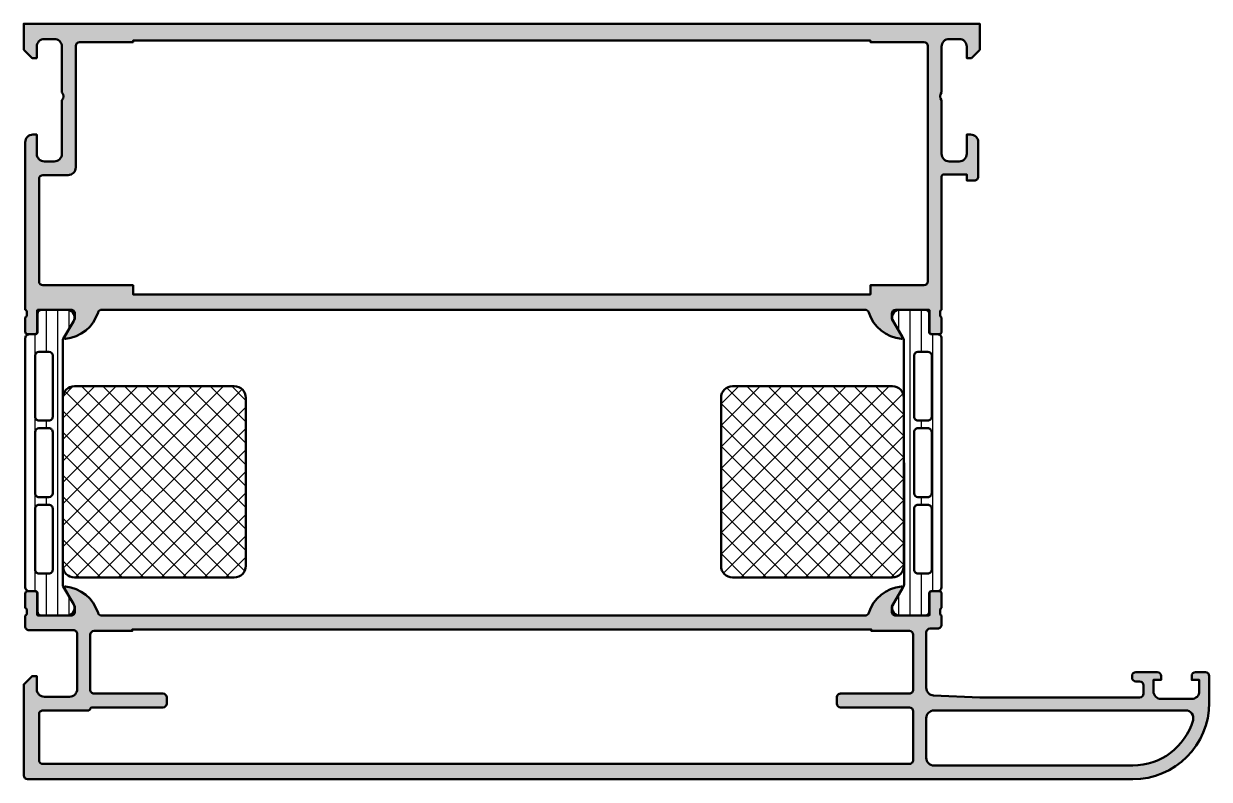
# Model space of a CAD drawing. Extents: x 0 to 155, y 0 to 99.
import ezdxf

# ---------------------------------------------------------------- set-up
doc = ezdxf.new("R2010")
doc.units = 0
for name, color, linetype, lineweight in [('0S-Alu contour', 7, 'Continuous', 50), ('0S-Alu hatch', 252, 'Continuous', 25), ('0S-Plastic contour', 254, 'Continuous', 50), ('0S-Plastic hatch', 253, 'Continuous', 25), ('0S-PT contour', 91, 'Continuous', 50), ('0S-PT hatch', 103, 'Continuous', 25)]:
    doc.layers.add(name, color=color, linetype=linetype, lineweight=lineweight)
pattern_1 = [(135, (0, 0), (-1.403165018917055, -1.403165018917055), []), (225, (0, 0), (1.403165018917055, -1.403165018917055), [])]
pattern_2 = [(90, (0, 0), (-1.4859, 0), [])]

# ---------------------------------------------------------------- blocks, each defined once
blk = doc.blocks.new('438750__850BD551_0A02_43C0_8F1E_D7FFE9EC25B9_')
at = {"layer": '0S-Alu hatch'}
h = blk.add_hatch(color=256, dxfattribs=at)
edge = h.paths.add_edge_path()
edge.add_line((-1.42e-14, 95.39999999999996), (0, 98.8))
edge.add_line((0, 98.8), (125, 98.8))
edge.add_line((125, 98.8), (125, 95.4))
edge.add_line((125, 95.4), (123.9, 94.29999999999998))
edge.add_line((123.9, 94.29999999999998), (123.3, 94.29999999999998))
edge.add_line((123.3, 94.29999999999998), (123.3, 95.8))
edge.add_arc((122.3, 95.8), 1, 0, 90)
edge.add_line((122.3, 96.79999999999998), (121, 96.79999999999998))
edge.add_arc((121, 95.8), 1, 90, 180)
edge.add_line((120, 95.8), (120, 89.79999999999998))
edge.add_arc((120.525, 89.29999999999998), 0.7249999999999944, 136.3971810272974, 223.6028189727041)
edge.add_line((120, 88.8), (120, 81.79999999999997))
edge.add_arc((121, 81.79999999999997), 1, 180, 270)
edge.add_line((121, 80.79999999999998), (122.3, 80.79999999999998))
edge.add_arc((122.3, 81.79999999999997), 1, 270, 360)
edge.add_line((123.3, 81.79999999999997), (123.3, 84.29999999999998))
edge.add_line((123.3, 84.29999999999998), (123.8, 84.29999999999997))
edge.add_ellipse((123.8, 83.29999999999998), major_axis=(-1, 0), ratio=1, start_angle=180, end_angle=270, ccw=False)
edge.add_line((124.8, 83.29999999999998), (124.8, 78.79999999999995))
edge.add_ellipse((124.3, 78.79999999999995), major_axis=(-0.4999999999999858, 0), ratio=1, start_angle=89.9999999999983, end_angle=180, ccw=False)
edge.add_line((124.3, 78.29999999999997), (123.3, 78.29999999999998))
edge.add_line((123.3, 78.29999999999998), (123.3, 79.10000000000001))
edge.add_line((123.3, 79.10000000000001), (120.3, 79.09999999999998))
edge.add_arc((120.3, 78.79999999999997), 0.3000000000000114, 90, 180)
edge.add_line((120, 78.79999999999997), (120, 61.39999999999997))
edge.add_arc((120.078836446543, 61.13247940800689), 0.2788950563273984, 106.4198764194928, 181.1645893740997)
edge.add_line((119.799999, 61.1268110000085), (119.799999, 60.67321700000851))
edge.add_arc((120.0788670956431, 60.66755634053146), 0.2789255417371433, 178.8371299271147, 253.5754054446461)
edge.add_line((120, 60.40001300000852), (120, 58.520002))
edge.add_ellipse((119.7, 58.520002), major_axis=(-0.2999999999999971, 0), ratio=1, start_angle=89.99999999999733, end_angle=180, ccw=False)
edge.add_line((119.7, 58.22000200000001), (118.7200256809572, 58.22000199999999))
edge.add_ellipse((118.7200256809572, 58.520002), major_axis=(-0.3000000000000114, 0), ratio=1, start_angle=0, end_angle=90, ccw=False)
edge.add_line((118.4200256809572, 58.520002), (118.4200256809572, 61.28))
edge.add_arc((118.3000256809572, 61.28), 0.1199999999999903, 0, 90.0000000000068)
edge.add_line((118.3000256809572, 61.39999999999998), (114, 61.39999999999999))
edge.add_arc((114, 60.89999999999999), 0.5, 90, 180)
edge.add_line((113.5, 60.89999999999999), (113.5, 60.2))
edge.add_line((113.5, 60.2), (114.8814954576223, 57.80717967697245))
edge.add_ellipse((114.7618802153516, 57.7381197846483), major_axis=(-0.1381197846483035, 0), ratio=1, start_angle=84.37742244920491, end_angle=209.9999999999983, ccw=False)
edge.add_ellipse((115.2382232411738, 62.57660886184759), major_axis=(-4.999999999999796, 0), ratio=1, start_angle=17.748416356069527, end_angle=84.37742244920611, ccw=False)
edge.add_arc((110, 60.89999999999983), 0.500000000000161, 17.7484163560721, 90.00000000000325)
edge.add_line((110, 61.4), (10.2, 61.4))
edge.add_arc((10.20000000000006, 60.89999999999965), 0.5000000000003553, 90.00000000000651, 162.2515836439342)
edge.add_ellipse((4.961776758826289, 62.57660886184742), major_axis=(-4.999999999999602, 0), ratio=1, start_angle=95.62257755079293, end_angle=162.2515836439297, ccw=False)
edge.add_ellipse((5.438119784648293, 57.73811978464831), major_axis=(-0.1381197846482954, 0), ratio=1, start_angle=-29.999999999999716, end_angle=95.62257755079543, ccw=False)
edge.add_line((5.318504542377631, 57.80717967697245), (6.700000000000002, 60.19999999999999))
edge.add_line((6.700000000000002, 60.19999999999999), (6.700000000000017, 60.89999999999998))
edge.add_arc((6.200000000000017, 60.89999999999998), 0.5, 0, 90.0000000000016)
edge.add_line((6.200000000000002, 61.39999999999998), (1.899974319042797, 61.4))
edge.add_arc((1.899974319042797, 61.28), 0.1200000000000045, 90, 180)
edge.add_line((1.779974319042793, 61.28), (1.779974319042807, 58.52000200000001))
edge.add_ellipse((1.479974319042781, 58.52000200000002), major_axis=(-0.3000000000000256, 0), ratio=1, start_angle=89.99999999999733, end_angle=180, ccw=False)
edge.add_line((1.479974319042767, 58.220002), (0.5000000000000142, 58.220002))
edge.add_ellipse((0.4999999999999858, 58.520002), major_axis=(-0.3000000000000043, 0), ratio=1, start_angle=0, end_angle=90.00000000000551, ccw=False)
edge.add_line((0.1999999999999815, 58.520002), (0.200000000000017, 60.40001300000852))
edge.add_arc((0.121132904356827, 60.66755634053145), 0.2789255417371503, 286.4245945553594, 361.162870072891)
edge.add_line((0.4000009999999954, 60.67321700000853), (0.4000010000000032, 61.12681100000851))
edge.add_arc((0.1211635534569524, 61.13247940800687), 0.2788950563274377, 358.8354106259043, 433.5801235805099)
edge.add_line((0.1999999999999871, 61.4), (0.200000000000017, 83.29999999999998))
edge.add_ellipse((1.200000000000017, 83.29999999999998), major_axis=(-1, 0), ratio=1, start_angle=270, end_angle=360, ccw=False)
edge.add_line((1.200000000000017, 84.29999999999997), (1.700000000000002, 84.29999999999998))
edge.add_line((1.700000000000002, 84.29999999999998), (1.700000000000002, 81.80000000000001))
edge.add_arc((2.700000000000017, 81.80000000000001), 1.000000000000014, 180, 270)
edge.add_line((2.700000000000017, 80.8), (4, 80.79999999999998))
edge.add_arc((4, 81.79999999999997), 1, 270, 360)
edge.add_line((5, 81.79999999999997), (5, 88.8))
edge.add_arc((4.474999999999994, 89.29999999999998), 0.7250000000000041, 316.3971810272967, 403.6028189727018)
edge.add_line((5.000000000000013, 89.79999999999998), (5, 95.79999999999998))
edge.add_arc((4.000000000000014, 95.80000000000001), 0.9999999999999857, 0, 89.99999999999837)
edge.add_line((4.000000000000042, 96.79999999999998), (2.700000000000031, 96.79999999999998))
edge.add_arc((2.700000000000002, 95.8), 1, 89.99999999999837, 180)
edge.add_line((1.700000000000002, 95.8), (1.699999999999974, 94.29999999999998))
edge.add_line((1.699999999999974, 94.29999999999998), (1.099999999999951, 94.29999999999998))
edge.add_line((1.099999999999951, 94.29999999999998), (-1.42e-14, 95.39999999999996))
edge = h.paths.add_edge_path()
edge.add_arc((117.7, 95.9), 0.5, 0, 90)
edge.add_line((117.7, 96.4), (110.7, 96.4))
edge.add_line((110.7, 96.4), (110.7, 96.6))
edge.add_line((110.7, 96.6), (14.30000000000001, 96.6))
edge.add_line((14.30000000000001, 96.6), (14.29999999999998, 96.4))
edge.add_line((14.29999999999998, 96.4), (7.299999999999982, 96.4))
edge.add_arc((7.299999999999982, 95.9), 0.4999999999999858, 90, 180)
edge.add_line((6.799999999999997, 95.9), (6.800000000000025, 79.99999999999997))
edge.add_ellipse((5.800000000000025, 80), major_axis=(-1, 0), ratio=1, start_angle=89.9999999999975, end_angle=180, ccw=False)
edge.add_line((5.799999999999982, 79), (2.499999999999985, 78.99999999999999))
edge.add_arc((2.500000000000014, 78.50000000000001), 0.4999999999999716, 90.00000000000325, 180)
edge.add_line((2.000000000000042, 78.50000000000001), (2.000000000000028, 65.1))
edge.add_arc((2.500000000000014, 65.1), 0.4999999999999858, 180, 269.9999999999984)
edge.add_line((2.5, 64.6), (14.30000000000001, 64.6))
edge.add_line((14.30000000000001, 64.6), (14.30000000000001, 63.39999999999999))
edge.add_line((14.30000000000001, 63.39999999999999), (110.7, 63.39999999999999))
edge.add_line((110.7, 63.39999999999999), (110.7, 64.6))
edge.add_line((110.7, 64.6), (117.7, 64.6))
edge.add_arc((117.7, 65.1), 0.5, 270, 360)
edge.add_line((118.2, 65.1), (118.2, 95.89999999999999))
at = {"layer": '0S-Alu contour', "color": 7}
for points in [[(-1.42e-14, 95.39999999999996), (0, 98.8), (125, 98.8), (125, 95.4), (123.9, 94.29999999999998), (123.3, 94.29999999999998), (123.3, 95.8)], [(4.000000000000042, 96.79999999999998), (2.700000000000031, 96.79999999999998)], [(117.7, 96.4), (110.7, 96.4), (110.7, 96.6), (14.30000000000001, 96.6), (14.29999999999998, 96.4), (7.299999999999982, 96.4)], [(122.3, 96.79999999999998), (121, 96.79999999999998)], [(1.700000000000002, 95.8), (1.699999999999974, 94.29999999999998), (1.099999999999951, 94.29999999999998), (-1.42e-14, 95.39999999999996)], [(5.000000000000013, 89.79999999999998), (5, 95.79999999999998)], [(6.799999999999997, 95.9), (6.800000000000025, 79.99999999999997)], [(118.2, 65.1), (118.2, 95.89999999999999)], [(120, 95.8), (120, 89.79999999999998)], [(5, 81.79999999999997), (5, 88.8)], [(120, 88.8), (120, 81.79999999999997)], [(1.200000000000017, 84.29999999999997), (1.700000000000002, 84.29999999999998), (1.700000000000002, 81.80000000000001)], [(123.3, 81.79999999999997), (123.3, 84.29999999999998), (123.8, 84.29999999999997)], [(0.1999999999999871, 61.4), (0.200000000000017, 83.29999999999998)], [(124.8, 83.29999999999998), (124.8, 78.79999999999995)], [(2.700000000000017, 80.8), (4, 80.79999999999998)], [(121, 80.79999999999998), (122.3, 80.79999999999998)], [(124.3, 78.29999999999997), (123.3, 78.29999999999998), (123.3, 79.10000000000001), (120.3, 79.09999999999998)], [(2.000000000000042, 78.50000000000001), (2.000000000000028, 65.1)], [(5.799999999999982, 79), (2.499999999999985, 78.99999999999999)], [(120, 78.79999999999997), (120, 61.39999999999997)], [(2.5, 64.6), (14.30000000000001, 64.6), (14.30000000000001, 63.39999999999999), (110.7, 63.39999999999999), (110.7, 64.6), (117.7, 64.6)], [(0.4000009999999954, 60.67321700000853), (0.4000010000000032, 61.12681100000851)], [(1.779974319042793, 61.28), (1.779974319042807, 58.52000200000001)], [(6.200000000000002, 61.39999999999998), (1.899974319042797, 61.4)], [(5.318504542377631, 57.80717967697245), (6.700000000000002, 60.19999999999999), (6.700000000000017, 60.89999999999998)], [(110, 61.4), (10.2, 61.4)], [(113.5, 60.89999999999999), (113.5, 60.2), (114.8814954576223, 57.80717967697245)], [(118.3000256809572, 61.39999999999998), (114, 61.39999999999999)], [(118.4200256809572, 58.520002), (118.4200256809572, 61.28)], [(119.799999, 61.1268110000085), (119.799999, 60.67321700000851)], [(0.1999999999999815, 58.520002), (0.200000000000017, 60.40001300000852)], [(120, 60.40001300000852), (120, 58.520002)], [(1.479974319042767, 58.220002), (0.5000000000000142, 58.220002)], [(119.7, 58.22000200000001), (118.7200256809572, 58.22000199999999)]]:
    blk.add_lwpolyline(points, dxfattribs=at)
for centre, radius, start, end in [((2.700000000000002, 95.8), 1, 89.99999999999837, 180), ((4.000000000000014, 95.80000000000001), 0.9999999999999857, 0, 89.99999999999837), ((7.299999999999982, 95.9), 0.4999999999999858, 90, 180), ((117.7, 95.9), 0.5, 0, 90), ((121, 95.8), 1, 90, 180), ((122.3, 95.8), 1, 0, 90), ((4.474999999999994, 89.29999999999998), 0.7250000000000041, 316.3971810272967, 43.60281897270178), ((120.525, 89.29999999999998), 0.7249999999999944, 136.3971810272974, 223.6028189727041), ((2.700000000000017, 81.80000000000001), 1.000000000000014, 180, 270), ((4, 81.79999999999997), 1, 270, 0), ((121, 81.79999999999997), 1, 180, 270), ((122.3, 81.79999999999997), 1, 270, 0), ((120.3, 78.79999999999997), 0.3000000000000114, 90, 180), ((2.500000000000014, 78.50000000000001), 0.4999999999999716, 90.00000000000325, 180), ((2.500000000000014, 65.1), 0.4999999999999858, 180, 269.9999999999984), ((117.7, 65.1), 0.5, 270, 0), ((0.1211635534569524, 61.13247940800687), 0.2788950563274377, 358.8354106259043, 73.58012358050998), ((0.121132904356827, 60.66755634053145), 0.2789255417371503, 286.4245945553594, 1.162870072890926), ((1.899974319042797, 61.28), 0.1200000000000045, 90, 180), ((6.200000000000017, 60.89999999999998), 0.5, 0, 90.0000000000016), ((10.20000000000006, 60.89999999999965), 0.5000000000003553, 90.00000000000651, 162.2515836439342), ((110, 60.89999999999983), 0.500000000000161, 17.7484163560721, 90.00000000000325), ((114, 60.89999999999999), 0.5, 90, 180), ((118.3000256809572, 61.28), 0.1199999999999903, 0, 90.0000000000068), ((120.078836446543, 61.13247940800689), 0.2788950563273984, 106.4198764194928, 181.1645893740997), ((120.0788670956431, 60.66755634053146), 0.2789255417371433, 178.8371299271147, 253.5754054446461)]:
    blk.add_arc(centre, radius, start, end, dxfattribs=at)
at = {"layer": '0S-Alu contour', "color": 7, "extrusion": (0, 0, -1)}
for centre, radius, start, end in [((-1.200000000000017, 83.29999999999998), 1, 0, 90), ((-123.8, 83.29999999999998), 1, 90, 180), ((-5.800000000000025, 80), 1, 180, 270.0000000000025), ((-124.3, 78.79999999999995), 0.4999999999999858, 180, 270.0000000000017), ((-4.961776758826289, 62.57660886184742), 4.999999999999602, 197.7484163560703, 264.3774224492071), ((-115.2382232411738, 62.57660886184759), 4.999999999999796, 275.622577550794, 342.2515836439305), ((-0.4999999999999858, 58.520002), 0.3000000000000043, 269.9999999999945, 0), ((-1.479974319042781, 58.52000200000002), 0.3000000000000256, 180, 270.0000000000027), ((-5.438119784648293, 57.73811978464831), 0.1381197846482954, 264.3774224492046, 29.9999999999997), ((-114.7618802153516, 57.7381197846483), 0.1381197846483035, 150.0000000000017, 275.6225775507951), ((-118.7200256809572, 58.520002), 0.3000000000000114, 270, 0), ((-119.7, 58.520002), 0.2999999999999971, 180, 270.0000000000027)]:
    blk.add_arc(centre, radius, start, end, dxfattribs=at)
blk = doc.blocks.new('438760__1C247CE3_E328_42FD_A5CE_70094C6C977F_')
at = {"layer": '0S-Alu hatch'}
h = blk.add_hatch(color=256, dxfattribs=at)
edge = h.paths.add_edge_path()
edge.add_arc((145, 9.999999999999918), 9.999999999999936, 270.0000000000002, 360)
edge.add_line((155, 9.999999999999906), (155, 13.49999999999993))
edge.add_arc((154.4999999999999, 13.49999999999995), 0.5000000000000285, 0, 89.99999999999675)
edge.add_line((154.5, 13.99999999999998), (153.2, 13.99999999999998))
edge.add_arc((153.2, 13.49999999999995), 0.5000000000000285, 90.00000000000325, 180)
edge.add_line((152.7, 13.49999999999991), (152.7, 12.99999999999998))
edge.add_line((152.7, 12.99999999999998), (153.7, 12.99999999999998))
edge.add_line((153.7, 12.99999999999998), (153.6999999999999, 11.50000000000003))
edge.add_ellipse((152.6999999999999, 11.5), major_axis=(-1.000000000000028, 0), ratio=1, start_angle=90.00000000000648, end_angle=180, ccw=False)
edge.add_line((152.7, 10.49999999999997), (148.6999999999999, 10.49999999999998))
edge.add_ellipse((148.6999999999999, 11.49999999999997), major_axis=(-0.9999999999999911, 0), ratio=1, start_angle=0, end_angle=89.9999999999967, ccw=False)
edge.add_line((147.6999999999999, 11.50000000000001), (147.7, 12.99999999999998))
edge.add_line((147.7, 12.99999999999998), (148.7, 12.99999999999998))
edge.add_line((148.7, 12.99999999999998), (148.7, 13.49999999999996))
edge.add_arc((148.2, 13.50000000000002), 0.4999999999999716, 0, 89.99999999999675)
edge.add_line((148.2, 13.99999999999999), (145.3999999999999, 13.99999999999997))
edge.add_arc((145.4, 13.49999999999997), 0.5000000000000071, 90.00000000000325, 180)
edge.add_line((144.9, 13.49999999999994), (144.9, 13.29999999999999))
edge.add_arc((145.3999999999999, 13.29999999999997), 0.4999999999999716, 180, 270)
edge.add_line((145.3999999999999, 12.8), (145.9, 12.79999999999998))
edge.add_ellipse((145.9, 12.29999999999996), major_axis=(-0.5000000000000142, 0), ratio=1, start_angle=180, end_angle=270, ccw=False)
edge.add_line((146.4, 12.29999999999996), (146.4, 11.20000000000008))
edge.add_ellipse((145.8999999999999, 11.20000000000009), major_axis=(-0.5000000000001137, 0), ratio=1, start_angle=90, end_angle=180, ccw=False)
edge.add_line((145.8999999999999, 10.69999999999998), (124.9999999999999, 10.69999999999998))
edge.add_line((124.9999999999999, 10.69999999999998), (118.9571821616078, 10.95897790735964))
edge.add_ellipse((119, 11.95806080317731), major_axis=(-0.9999999999999992, 0), ratio=1, start_angle=0, end_angle=87.5459683254748, ccw=False)
edge.add_line((118, 11.9580608031773), (118, 19.19999999999998))
edge.add_ellipse((118.5, 19.19999999999999), major_axis=(-0.5, 0), ratio=1, start_angle=270.00000000000165, end_angle=360, ccw=False)
edge.add_line((118.5, 19.69999999999999), (119.4999999999999, 19.69999999999998))
edge.add_arc((119.5, 20.2), 0.5000000000000214, 269.9999999999951, 360)
edge.add_line((120, 20.19999999999997), (119.9999999999999, 21.39999999999999))
edge.add_ellipse((120.078836446543, 21.66752059199311), major_axis=(-0.2788950563274433, 0), ratio=1, start_angle=-1.164589374103116, end_angle=73.58012358050689, ccw=False)
edge.add_line((119.7999989999999, 21.67318899999152), (119.7999989999999, 22.12678299999151))
edge.add_ellipse((120.0788670956431, 22.13244365946854), major_axis=(-0.278925541737157, 0), ratio=1, start_angle=-73.57540544465002, end_angle=1.1628700728796844, ccw=False)
edge.add_line((119.9999999999999, 22.39998699999149), (119.9999999999999, 24.279998))
edge.add_arc((119.7, 24.27999800000004), 0.2999999999999971, 0, 89.99999999998914)
edge.add_line((119.7, 24.57999800000003), (118.7200256809571, 24.57999800000001))
edge.add_arc((118.7200256809571, 24.27999800000004), 0.2999999999999758, 90.00000000000543, 180)
edge.add_line((118.4200256809571, 24.27999800000002), (118.4200256809571, 21.51999999999999))
edge.add_ellipse((118.3000256809571, 21.51999999999999), major_axis=(-0.1199999999999761, 0), ratio=1, start_angle=90, end_angle=180, ccw=False)
edge.add_line((118.3000256809571, 21.40000000000002), (114.0000000000001, 21.40000000000002))
edge.add_ellipse((114, 21.90000000000002), major_axis=(-0.5, 0), ratio=1, start_angle=0, end_angle=90.00000000000318, ccw=False)
edge.add_line((113.5, 21.89999999999998), (113.5000000000002, 22.60000000000017))
edge.add_line((113.5000000000002, 22.60000000000017), (114.8814954576225, 24.99282032302757))
edge.add_arc((114.7618802153518, 25.06188021535173), 0.1381197846482755, 329.9999999999865, 455.6225775508021)
edge.add_arc((115.2382232411736, 20.22339113815308), 4.999999999999091, 95.6225775507909, 162.2515836439272)
edge.add_ellipse((109.9999999999998, 21.90000000000087), major_axis=(-0.5000000000008697, 0), ratio=1, start_angle=90.00000000002609, end_angle=162.2515836439574, ccw=False)
edge.add_line((110.0000000000001, 21.4), (10.19999999999994, 21.40000000000008))
edge.add_ellipse((10.20000000000019, 21.90000000000055), major_axis=(-0.5000000000004725, 0), ratio=1, start_angle=17.74841635604048, end_angle=89.99999999997152, ccw=False)
edge.add_arc((4.961776758826397, 20.2233911381527), 4.999999999999532, 17.7484163560736, 84.37742244920997)
edge.add_arc((5.438119784648145, 25.06188021535179), 0.1381197846482846, 84.37742244920474, 210.0000000000096)
edge.add_line((5.318504542377506, 24.99282032302763), (6.699999999999861, 22.60000000000015))
edge.add_line((6.699999999999861, 22.60000000000015), (6.699999999999945, 21.90000000000005))
edge.add_ellipse((6.19999999999995, 21.90000000000007), major_axis=(-0.4999999999999956, 0), ratio=1, start_angle=89.99999999999642, end_angle=180, ccw=False)
edge.add_line((6.199999999999919, 21.40000000000007), (1.899974319042852, 21.40000000000002))
edge.add_ellipse((1.899974319042848, 21.52000000000002), major_axis=(-0.120000000000001, 0), ratio=1, start_angle=0, end_angle=90.00000000000199, ccw=False)
edge.add_line((1.779974319042847, 21.52000000000001), (1.779974319042849, 24.27999800000002))
edge.add_arc((1.479974319042856, 24.27999800000002), 0.2999999999999932, 0, 90.00000000000048)
edge.add_line((1.479974319042853, 24.57999800000001), (0.5000000000000672, 24.57999800000003))
edge.add_arc((0.5000000000000692, 24.27999800000002), 0.3000000000000043, 90.00000000000038, 180)
edge.add_line((0.2000000000000649, 24.27999800000002), (0.2000000000000632, 22.39998699999151))
edge.add_ellipse((0.1211329043568948, 22.13244365946857), major_axis=(-0.278925541737151, 0), ratio=1, start_angle=178.8371299271139, end_angle=253.57540544464518, ccw=False)
edge.add_line((0.4000010000000644, 22.12678299999151), (0.4000010000000636, 21.6731889999915))
edge.add_ellipse((0.1211635534569223, 21.66752059199312), major_axis=(-0.2788950563275284, 0), ratio=1, start_angle=106.41987641949191, end_angle=181.1645893740979, ccw=False)
edge.add_line((0.1999999999999905, 21.39999999999992), (0.1999999999999892, 20.00000000000005))
edge.add_arc((0.7000000000000166, 20.00000000000005), 0.5000000000000274, 180, 270.0000000000002)
edge.add_line((0.7000000000000185, 19.50000000000002), (6.500000000000001, 19.50000000000002))
edge.add_ellipse((6.500000000000003, 19.00000000000003), major_axis=(-0.4999999999999929, 0), ratio=1, start_angle=180, end_angle=270.0000000000002, ccw=False)
edge.add_line((6.999999999999996, 19.00000000000003), (6.999999999999971, 11.80000000000004))
edge.add_ellipse((5.999999999999975, 11.80000000000004), major_axis=(-0.9999999999999964, 0), ratio=1, start_angle=90, end_angle=180, ccw=False)
edge.add_line((5.999999999999975, 10.80000000000004), (2.699999999999986, 10.80000000000004))
edge.add_ellipse((2.699999999999987, 11.80000000000004), major_axis=(-0.9999999999999982, 0), ratio=1, start_angle=0, end_angle=89.99999999999989, ccw=False)
edge.add_line((1.699999999999989, 11.80000000000004), (1.699999999999989, 13.50000000000003))
edge.add_line((1.699999999999989, 13.50000000000003), (1.099999999999993, 13.50000000000002))
edge.add_line((1.099999999999993, 13.50000000000002), (4e-16, 12.40000000000003))
edge.add_line((4e-16, 12.40000000000003), (0, 0.5))
edge.add_arc((0.5, 0.5), 0.5, 180, 269.9999999999999)
edge.add_line((0.4999999999999997, -1e-16), (145, -1.78e-14))
edge = h.paths.add_edge_path()
edge.add_line((116.3, 18.90000000000004), (116.3, 11.69999999999998))
edge.add_ellipse((115.8, 11.70000000000002), major_axis=(-0.5, 0), ratio=1, start_angle=89.99999999999511, end_angle=180, ccw=False)
edge.add_line((115.8, 11.20000000000002), (106.8, 11.20000000000002))
edge.add_arc((106.8, 10.70000000000001), 0.5000000000000107, 89.99999999999837, 180)
edge.add_line((106.3, 10.70000000000003), (106.3, 9.900000000000018))
edge.add_arc((106.8, 9.900000000000016), 0.5, 180, 269.9999999999984)
edge.add_line((106.7999999999999, 9.400000000000016), (115.8, 9.400000000000027))
edge.add_ellipse((115.8, 8.900000000000013), major_axis=(-0.5000000000000142, 0), ratio=1, start_angle=180, end_angle=269.9999999999984, ccw=False)
edge.add_line((116.3, 8.900000000000007), (116.3, 2.499999999999982))
edge.add_ellipse((115.7999999999999, 2.500000000000004), major_axis=(-0.5000000000000142, 0), ratio=1, start_angle=89.9999999999983, end_angle=180, ccw=False)
edge.add_line((115.7999999999999, 1.99999999999999), (2.5, 1.999999999999992))
edge.add_ellipse((2.5, 2.499999999999992), major_axis=(-0.5, 0), ratio=1, start_angle=0, end_angle=90, ccw=False)
edge.add_line((2, 2.499999999999992), (2, 8.500000000000025))
edge.add_ellipse((2.5, 8.500000000000025), major_axis=(-0.5, 0), ratio=1, start_angle=269.9999999999999, end_angle=360, ccw=False)
edge.add_line((2.500000000000001, 9.000000000000025), (8.500000000000014, 9.00000000000003))
edge.add_arc((8.500000000000014, 9.200000000000031), 0.1999999999999993, 270, 360)
edge.add_ellipse((8.900000000000011, 9.20000000000004), major_axis=(-0.1999999999999975, 0), ratio=1, start_angle=270, end_angle=360, ccw=False)
edge.add_line((8.900000000000011, 9.400000000000038), (18.20000000000001, 9.400000000000038))
edge.add_arc((18.20000000000001, 9.900000000000038), 0.5, 270, 360)
edge.add_line((18.70000000000001, 9.900000000000038), (18.70000000000002, 10.70000000000003))
edge.add_arc((18.20000000000001, 10.70000000000003), 0.5000000000000071, 0, 90)
edge.add_line((18.20000000000001, 11.20000000000004), (9.20000000000002, 11.20000000000004))
edge.add_ellipse((9.200000000000017, 11.70000000000004), major_axis=(-0.5000000000000036, 0), ratio=1, start_angle=0, end_angle=90.0000000000004, ccw=False)
edge.add_line((8.700000000000014, 11.70000000000004), (8.700000000000015, 18.90000000000003))
edge.add_ellipse((9.200000000000022, 18.90000000000004), major_axis=(-0.5000000000000071, 0), ratio=1, start_angle=270.0000000000006, end_angle=360, ccw=False)
edge.add_line((9.200000000000017, 19.40000000000005), (14.20000000000001, 19.40000000000003))
edge.add_line((14.20000000000001, 19.40000000000003), (14.20000000000001, 19.60000000000004))
edge.add_line((14.20000000000001, 19.60000000000004), (110.8, 19.60000000000002))
edge.add_line((110.8, 19.60000000000002), (110.8, 19.40000000000002))
edge.add_line((110.8, 19.40000000000002), (115.8, 19.40000000000002))
edge.add_ellipse((115.8, 18.90000000000003), major_axis=(-0.4999999999999858, 0), ratio=1, start_angle=180, end_angle=269.9999999999984, ccw=False)
edge = h.paths.add_edge_path()
edge.add_ellipse((119, 7.999999999999991), major_axis=(-1, 0), ratio=1, start_angle=269.9999999999992, end_angle=360, ccw=False)
edge.add_line((119, 8.999999999999991), (151.9166465863162, 8.99999999999998))
edge.add_ellipse((151.9166465863162, 8), major_axis=(-0.9999999999999803, 0), ratio=1, start_angle=163.8723797868374, end_angle=270, ccw=False)
edge.add_ellipse((145, 9.999999999999954), major_axis=(-8.199999999999967, 0), ratio=1, start_angle=90, end_angle=163.8723797868394, ccw=False)
edge.add_line((145, 1.799999999999987), (119, 1.799999999999985))
edge.add_ellipse((119, 2.799999999999985), major_axis=(-1, 0), ratio=1, start_angle=0, end_angle=90, ccw=False)
edge.add_line((118, 2.799999999999988), (118, 8.000000000000002))
at = {"layer": '0S-Alu contour', "color": 7}
for points in [[(5.318504542377506, 24.99282032302763), (6.699999999999861, 22.60000000000015), (6.699999999999945, 21.90000000000005)], [(113.5, 21.89999999999998), (113.5000000000002, 22.60000000000017), (114.8814954576225, 24.99282032302757)], [(0.2000000000000649, 24.27999800000002), (0.2000000000000632, 22.39998699999151)], [(1.479974319042853, 24.57999800000001), (0.5000000000000672, 24.57999800000003)], [(1.779974319042847, 21.52000000000001), (1.779974319042849, 24.27999800000002)], [(118.4200256809571, 24.27999800000002), (118.4200256809571, 21.51999999999999)], [(119.7, 24.57999800000003), (118.7200256809571, 24.57999800000001)], [(119.9999999999999, 22.39998699999149), (119.9999999999999, 24.279998)], [(0.4000010000000644, 22.12678299999151), (0.4000010000000636, 21.6731889999915)], [(119.7999989999999, 21.67318899999152), (119.7999989999999, 22.12678299999151)], [(0.1999999999999905, 21.39999999999992), (0.1999999999999892, 20.00000000000005)], [(6.199999999999919, 21.40000000000007), (1.899974319042852, 21.40000000000002)], [(110.0000000000001, 21.4), (10.19999999999994, 21.40000000000008)], [(118.3000256809571, 21.40000000000002), (114.0000000000001, 21.40000000000002)], [(120, 20.19999999999997), (119.9999999999999, 21.39999999999999)], [(0.7000000000000185, 19.50000000000002), (6.500000000000001, 19.50000000000002)], [(6.999999999999996, 19.00000000000003), (6.999999999999971, 11.80000000000004)], [(8.700000000000014, 11.70000000000004), (8.700000000000015, 18.90000000000003)], [(9.200000000000017, 19.40000000000005), (14.20000000000001, 19.40000000000003), (14.20000000000001, 19.60000000000004), (110.8, 19.60000000000002), (110.8, 19.40000000000002), (115.8, 19.40000000000002)], [(116.3, 18.90000000000004), (116.3, 11.69999999999998)], [(118, 11.9580608031773), (118, 19.19999999999998)], [(118.5, 19.69999999999999), (119.4999999999999, 19.69999999999998)], [(148.2, 13.99999999999999), (145.3999999999999, 13.99999999999997)], [(154.5, 13.99999999999998), (153.2, 13.99999999999998)], [(1.699999999999989, 11.80000000000004), (1.699999999999989, 13.50000000000003), (1.099999999999993, 13.50000000000002), (4e-16, 12.40000000000003), (0, 0.5)], [(144.9, 13.49999999999994), (144.9, 13.29999999999999)], [(145.3999999999999, 12.8), (145.9, 12.79999999999998)], [(147.6999999999999, 11.50000000000001), (147.7, 12.99999999999998), (148.7, 12.99999999999998), (148.7, 13.49999999999996)], [(152.7, 13.49999999999991), (152.7, 12.99999999999998), (153.7, 12.99999999999998), (153.6999999999999, 11.50000000000003)], [(155, 9.999999999999906), (155, 13.49999999999993)], [(18.20000000000001, 11.20000000000004), (9.20000000000002, 11.20000000000004)], [(115.8, 11.20000000000002), (106.8, 11.20000000000002)], [(145.8999999999999, 10.69999999999998), (124.9999999999999, 10.69999999999998), (118.9571821616078, 10.95897790735964)], [(146.4, 12.29999999999996), (146.4, 11.20000000000008)], [(5.999999999999975, 10.80000000000004), (2.699999999999986, 10.80000000000004)], [(8.900000000000011, 9.400000000000038), (18.20000000000001, 9.400000000000038)], [(18.70000000000001, 9.900000000000038), (18.70000000000002, 10.70000000000003)], [(106.3, 10.70000000000003), (106.3, 9.900000000000018)], [(106.7999999999999, 9.400000000000016), (115.8, 9.400000000000027)], [(152.7, 10.49999999999997), (148.6999999999999, 10.49999999999998)], [(2, 2.499999999999992), (2, 8.500000000000025)], [(2.500000000000001, 9.000000000000025), (8.500000000000014, 9.00000000000003)], [(116.3, 8.900000000000007), (116.3, 2.499999999999982)], [(118, 2.799999999999988), (118, 8.000000000000002)], [(119, 8.999999999999991), (151.9166465863162, 8.99999999999998)], [(115.7999999999999, 1.99999999999999), (2.5, 1.999999999999992)], [(145, 1.799999999999987), (119, 1.799999999999985)], [(0.4999999999999997, -1e-16), (145, -1.78e-14)]]:
    blk.add_lwpolyline(points, dxfattribs=at)
for centre, radius, start, end in [((5.438119784648145, 25.06188021535179), 0.1381197846482846, 84.37742244920474, 210.0000000000096), ((4.961776758826397, 20.2233911381527), 4.999999999999532, 17.7484163560736, 84.37742244920997), ((115.2382232411736, 20.22339113815308), 4.999999999999091, 95.6225775507909, 162.2515836439272), ((114.7618802153518, 25.06188021535173), 0.1381197846482755, 329.9999999999865, 95.62257755080215), ((0.5000000000000692, 24.27999800000002), 0.3000000000000043, 90.00000000000038, 180), ((1.479974319042856, 24.27999800000002), 0.2999999999999932, 0, 90.00000000000048), ((118.7200256809571, 24.27999800000004), 0.2999999999999758, 90.00000000000543, 180), ((119.7, 24.27999800000004), 0.2999999999999971, 0, 89.99999999998914), ((119.5, 20.2), 0.5000000000000214, 269.9999999999951, 0), ((0.7000000000000166, 20.00000000000005), 0.5000000000000274, 180, 270.0000000000002), ((145.4, 13.49999999999997), 0.5000000000000071, 90.00000000000325, 180), ((148.2, 13.50000000000002), 0.4999999999999716, 0, 89.99999999999675), ((153.2, 13.49999999999995), 0.5000000000000285, 90.00000000000325, 180), ((154.4999999999999, 13.49999999999995), 0.5000000000000285, 0, 89.99999999999675), ((145.3999999999999, 13.29999999999997), 0.4999999999999716, 180, 270), ((18.20000000000001, 10.70000000000003), 0.5000000000000071, 0, 90), ((106.8, 10.70000000000001), 0.5000000000000107, 89.99999999999837, 180), ((18.20000000000001, 9.900000000000038), 0.5, 270, 0), ((106.8, 9.900000000000016), 0.5, 180, 269.9999999999984), ((145, 9.999999999999918), 9.999999999999936, 270.0000000000002, 0), ((8.500000000000014, 9.200000000000031), 0.1999999999999993, 270, 0), ((0.5, 0.5), 0.5, 180, 269.9999999999999)]:
    blk.add_arc(centre, radius, start, end, dxfattribs=at)
at = {"layer": '0S-Alu contour', "color": 7, "extrusion": (0, 0, -1)}
for centre, radius, start, end in [((-0.1211329043568948, 22.13244365946857), 0.278925541737151, 106.4245945553548, 181.1628700728862), ((-6.19999999999995, 21.90000000000007), 0.4999999999999956, 180, 270.0000000000036), ((-10.20000000000019, 21.90000000000055), 0.5000000000004725, 270.0000000000285, 342.2515836439595), ((-109.9999999999998, 21.90000000000087), 0.5000000000008697, 197.7484163560426, 269.9999999999739), ((-114, 21.90000000000002), 0.5, 269.9999999999968, 0), ((-120.0788670956431, 22.13244365946854), 0.278925541737157, 358.8371299271203, 73.57540544464997), ((-0.1211635534569223, 21.66752059199312), 0.2788950563275284, 178.8354106259021, 253.5801235805081), ((-1.899974319042848, 21.52000000000002), 0.120000000000001, 269.999999999998, 0), ((-118.3000256809571, 21.51999999999999), 0.1199999999999761, 180, 270), ((-120.078836446543, 21.66752059199311), 0.2788950563274433, 286.4198764194931, 1.164589374103183), ((-6.500000000000003, 19.00000000000003), 0.4999999999999929, 89.9999999999998, 180), ((-9.200000000000022, 18.90000000000004), 0.5000000000000071, 0, 89.99999999999939), ((-115.8, 18.90000000000003), 0.4999999999999858, 90.0000000000016, 180), ((-118.5, 19.19999999999999), 0.5, 0, 89.99999999999837), ((-145.9, 12.29999999999996), 0.5000000000000142, 90, 180), ((-2.699999999999987, 11.80000000000004), 0.9999999999999982, 270.0000000000001, 0), ((-5.999999999999975, 11.80000000000004), 0.9999999999999964, 180, 270), ((-9.200000000000017, 11.70000000000004), 0.5000000000000036, 269.9999999999996, 0), ((-115.8, 11.70000000000002), 0.5, 180, 270.0000000000049), ((-119, 11.95806080317731), 0.9999999999999992, 272.4540316745252, 0), ((-145.8999999999999, 11.20000000000009), 0.5000000000001137, 180, 270), ((-148.6999999999999, 11.49999999999997), 0.9999999999999911, 270.0000000000033, 0), ((-152.6999999999999, 11.5), 1.000000000000028, 180, 269.9999999999935), ((-8.900000000000011, 9.20000000000004), 0.1999999999999975, 0, 90), ((-115.8, 8.900000000000013), 0.5000000000000142, 90.0000000000016, 180), ((-2.5, 8.500000000000025), 0.5, 0, 90.0000000000001), ((-119, 7.999999999999991), 1, 0, 90.00000000000081), ((-151.9166465863162, 8), 0.9999999999999803, 90, 196.1276202131627), ((-145, 9.999999999999954), 8.199999999999967, 196.1276202131607, 270), ((-2.5, 2.499999999999992), 0.5, 270.0000000000001, 0), ((-115.7999999999999, 2.500000000000004), 0.5000000000000142, 180, 270.0000000000017), ((-119, 2.799999999999985), 1, 270, 0)]:
    blk.add_arc(centre, radius, start, end, dxfattribs=at)
blk = doc.blocks.new('439580__9D91A570_6F4A_459B_87AA_E4D02BCFFC57_')
at = {"layer": '0S-PT hatch'}
h = blk.add_hatch(dxfattribs=at)
h.set_pattern_fill('ANSI37', color=256, scale=0.625, angle=90, style=0)
h.set_pattern_definition(pattern_1)
edge = h.paths.add_edge_path()
edge.add_line((91.16994307472972, 27.89000000001458), (91.16994307472972, 49.88999999999998))
edge.add_ellipse((92.66994679417186, 49.88999628055783), major_axis=(-1.500003719446759, 0), ratio=1, start_angle=270.0001420718736, end_angle=359.9998579268319, ccw=False)
edge.add_line((92.66994307472967, 51.38999999999998), (113.5699754996565, 51.38999999999999))
edge.add_ellipse((113.5699739383305, 49.88999843867457), major_axis=(-1.500001561326224, 0), ratio=1, start_angle=180.0000596420629, end_angle=269.9999403618056, ccw=False)
edge.add_line((115.069975499656, 49.89000000010175), (115.069975499656, 27.88999999999999))
edge.add_ellipse((113.5699749822576, 27.89000051739833), major_axis=(-1.500000517398437, 0), ratio=1, start_angle=90.00001976317333, end_angle=179.9999802337111, ccw=False)
edge.add_line((113.5699754996565, 26.38999999999999), (92.66994307472972, 26.38999999999999))
edge.add_ellipse((92.66994574996404, 27.89000267523432), major_axis=(-1.50000267523672, 0), ratio=1, start_angle=0.00010218568502295966, end_angle=89.9998978137582, ccw=False)
at = {"layer": '0S-PT contour', "color": 7}
for points in [[(92.66994307472967, 51.38999999999998), (113.5699754996565, 51.38999999999999)], [(91.16994307472972, 27.89000000001458), (91.16994307472972, 49.88999999999998)], [(115.069975499656, 49.89000000010175), (115.069975499656, 27.88999999999999)], [(113.5699754996565, 26.38999999999999), (92.66994307472972, 26.38999999999999)]]:
    blk.add_lwpolyline(points, dxfattribs=at)
at = {"layer": '0S-PT contour', "color": 7, "extrusion": (0, 0, -1)}
for centre, radius, start, end in [((-92.66994679417186, 49.88999628055783), 1.500003719446759, 0.0001420731681082, 89.99985792812639), ((-113.5699739383305, 49.88999843867457), 1.500001561326224, 90.00005963819439, 179.9999403579371), ((-92.66994574996404, 27.89000267523432), 1.50000267523672, 270.0001021862419, 359.999897814315), ((-113.5699749822576, 27.89000051739833), 1.500000517398437, 180.0000197662889, 269.9999802368267)]:
    blk.add_arc(centre, radius, start, end, dxfattribs=at)
blk = doc.blocks.new('439580__E4E4F70F_D4AB_4280_8DA7_FCF21CD0C244_')
at = {"layer": '0S-PT hatch'}
h = blk.add_hatch(dxfattribs=at)
h.set_pattern_fill('ANSI37', color=256, scale=0.625, angle=90, style=0)
h.set_pattern_definition(pattern_1)
edge = h.paths.add_edge_path()
edge.add_arc((27.5300542500359, 27.89000267523426), 1.500002675236727, 270.0001021862424, 359.999897814315)
edge.add_line((29.03005692527024, 27.89000000001451), (29.03005692527024, 49.89000000003383))
edge.add_arc((27.53005320582808, 49.88999628055776), 1.500003719446763, 0.0001420757334161, 89.9998579281272)
edge.add_line((27.53005692527024, 51.38999999999992), (6.630024500343473, 51.38999999999992))
edge.add_arc((6.630026061669388, 49.8899984386745), 1.500001561326231, 90.00005963819484, 179.9999403579371)
edge.add_line((5.130024500343969, 49.89000000010168), (5.130024500343968, 27.88999999999992))
edge.add_arc((6.630025017742312, 27.89000051739826), 1.500000517398432, 180.0000197662889, 269.999980236827)
edge.add_line((6.630024500343473, 26.38999999999992), (27.53005692527024, 26.38999999999992))
at = {"layer": '0S-PT contour', "color": 7}
for points in [[(27.53005692527024, 51.38999999999992), (6.630024500343473, 51.38999999999992)], [(5.130024500343969, 49.89000000010168), (5.130024500343968, 27.88999999999992)], [(29.03005692527024, 27.89000000001451), (29.03005692527024, 49.89000000003383)], [(6.630024500343473, 26.38999999999992), (27.53005692527024, 26.38999999999992)]]:
    blk.add_lwpolyline(points, dxfattribs=at)
for centre, radius, start, end in [((6.630026061669388, 49.8899984386745), 1.500001561326231, 90.00005963819484, 179.9999403579371), ((27.53005320582808, 49.88999628055776), 1.500003719446763, 0.0001420757334161, 89.9998579281272), ((6.630025017742312, 27.89000051739826), 1.500000517398432, 180.0000197662889, 269.999980236827), ((27.5300542500359, 27.89000267523426), 1.500002675236727, 270.0001021862424, 359.999897814315)]:
    blk.add_arc(centre, radius, start, end, dxfattribs=at)
blk = doc.blocks.new('284257__F80D96A7_E36F_424C_B184_86F1D8E9561B___94A3841E_350A_485C_947D_F610400B310F_')
at = {"layer": '0S-Plastic hatch'}
h = blk.add_hatch(dxfattribs=at)
h.set_pattern_fill('ANSI31', color=256, scale=0.4680000000000001, angle=45, style=0)
h.set_pattern_definition(pattern_2)
edge = h.paths.add_edge_path()
edge.add_arc((119.4922846712069, 25.10999699999998), 0.4999999999999894, 269.9999999999984, 359.9999730418352)
edge.add_line((119.9922846712069, 25.10999676474561), (119.992299999498, 57.69000276474564))
edge.add_arc((119.492299999498, 57.690003), 0.4999999999999985, 359.9999730418352, 450)
edge.add_line((119.492299999498, 58.190003), (118.6773839954596, 58.190003))
edge.add_ellipse((118.6773839954596, 58.49000299999999), major_axis=(-0.2999999999999829, 0), ratio=1, start_angle=0, end_angle=90, ccw=False)
edge.add_line((118.3773839954596, 58.49000299999999), (118.3777159458566, 60.89000138293633))
edge.add_arc((117.877719968418, 60.8900040225614), 0.4999959774455549, 359.9996975182267, 450.0003024811883)
edge.add_line((117.8777173287929, 61.38999999999999), (114.4011758306934, 61.38999999999999))
edge.add_arc((114.5434864796848, 60.40018192527715), 0.9999960709244643, 98.18160805190158, 212.7270160998427)
edge.add_line((113.7022338306935, 59.85954699999997), (115.0207035451801, 57.5758901532498))
edge.add_ellipse((114.5876908284494, 57.32589017895009), major_axis=(-0.5000000000003308, 0), ratio=1, start_angle=180.0000599103377, end_angle=209.9999965993425, ccw=False)
edge.add_line((115.0876908284494, 57.32589070176642), (115.0922601708634, 25.47410929828122))
edge.add_ellipse((114.5922601708632, 25.47410982104978), major_axis=(-0.500000000000529, 0), ratio=1, start_angle=150.0000034006835, end_angle=179.9999401018306, ccw=False)
edge.add_line((115.0252728875941, 25.22410984675017), (113.7068031731075, 22.94045299999999))
edge.add_arc((114.5480558220989, 22.39981807472283), 0.9999960709244758, 147.272983900159, 261.8183919481002)
edge.add_line((114.4057451731075, 21.40999999999998), (117.882286671207, 21.40999999999997))
edge.add_arc((117.8822893108321, 21.90999597743857), 0.4999959774455655, 269.9996975188166, 360.0003024817733)
edge.add_line((118.3822852882707, 21.90999861706877), (118.3819533378736, 24.30999699999996))
edge.add_ellipse((118.6819533378737, 24.30999699999997), major_axis=(-0.3000000000000256, 0), ratio=1, start_angle=270.00000000000273, end_angle=360, ccw=False)
edge.add_line((118.6819533378737, 24.60999699999999), (119.4922846712069, 24.60999699999999))
edge = h.paths.add_edge_path()
edge.add_ellipse((116.9066670268699, 45.40058175214912), major_axis=(-0.4999999999999858, 0), ratio=1, start_angle=269.9999999999984, end_angle=360, ccw=False)
edge.add_line((116.9066670268699, 45.90058175214911), (118.2066777080222, 45.90058175214912))
edge.add_ellipse((118.2066777080222, 45.40058175214912), major_axis=(-0.4999999999999929, 0), ratio=1, start_angle=180, end_angle=270.00000000000165, ccw=False)
edge.add_line((118.7066777080222, 45.40058175214912), (118.7066777080222, 37.39687486732098))
edge.add_ellipse((118.2066777080222, 37.39687486732098), major_axis=(-0.4999999999999858, 0), ratio=1, start_angle=89.9999999988064, end_angle=180, ccw=False)
edge.add_line((118.2066777080118, 36.896874867321), (116.9066670268595, 36.89687486732099))
edge.add_ellipse((116.9066670268699, 37.39687486732102), major_axis=(-0.5000000000000285, 0), ratio=1, start_angle=0, end_angle=89.9999999988047, ccw=False)
edge.add_line((116.4066670268699, 37.3968748673158), (116.4066670268699, 45.40058175214912))
edge = h.paths.add_edge_path()
edge.add_ellipse((116.9066822856589, 55.40056344125822), major_axis=(-0.5000152587890483, 0), ratio=1, start_angle=270.00000000000324, end_angle=360, ccw=False)
edge.add_line((116.9066822856589, 55.90057870004727), (118.2066929668113, 55.90057870004724))
edge.add_ellipse((118.2066929668113, 55.40059395883634), major_axis=(-0.499984741210902, 0), ratio=1, start_angle=180, end_angle=270, ccw=False)
edge.add_line((118.7066777080222, 55.40059395883634), (118.7066777080222, 47.40058175214398))
edge.add_ellipse((118.2066777059346, 47.4005817539621), major_axis=(-0.5000000020876457, 0), ratio=1, start_angle=89.99810089738378, end_angle=180, ccw=False)
edge.add_line((118.2066611331378, 46.90058175214911), (116.9066670268699, 46.90058175214913))
edge.add_ellipse((116.9066633875132, 47.40057811279243), major_axis=(-0.4999963606565535, 0), ratio=1, start_angle=-0.000417042864683026, end_angle=90.00041704259269, ccw=False)
edge.add_line((116.4066670268699, 47.4005817521515), (116.4066670268699, 55.40056344125303))
edge = h.paths.add_edge_path()
edge.add_line((118.2066611331482, 26.89687791943327), (116.9066670268803, 26.89687791943327))
edge.add_ellipse((116.9066633875237, 27.39687428007666), major_axis=(-0.4999963606566352, 0), ratio=1, start_angle=-0.000417042864683026, end_angle=90.00041704258291, ccw=False)
edge.add_line((116.4066670268803, 27.39687791943327), (116.4066670268803, 35.39687486732098))
edge.add_ellipse((116.9066633875235, 35.39687850667775), major_axis=(-0.4999963606565109, 0), ratio=1, start_angle=-90.00041704259428, end_angle=0.00041704286462618256, ccw=False)
edge.add_line((116.9066670268803, 35.89687486732102), (118.206661133193, 35.89687486732099))
edge.add_ellipse((118.2066777058753, 35.39687486543835), major_axis=(-0.5000000021572936, 0), ratio=1, start_angle=180, end_angle=270.00189908949886, ccw=False)
edge.add_line((118.7066777080326, 35.39687486543835), (118.7066777080326, 27.39687791942813))
edge.add_ellipse((118.206677705945, 27.39687792124626), major_axis=(-0.5000000020876457, 0), ratio=1, start_angle=89.99810089738378, end_angle=180, ccw=False)
at = {"layer": '0S-Alu contour', "color": 7}
for points in [[(116.9066822856589, 55.90057870004727), (118.2066929668113, 55.90057870004724)], [(116.4066670268699, 47.4005817521515), (116.4066670268699, 55.40056344125303)], [(118.7066777080222, 55.40059395883634), (118.7066777080222, 47.40058175214398)], [(118.2066611331378, 46.90058175214911), (116.9066670268699, 46.90058175214913)], [(116.4066670268699, 37.3968748673158), (116.4066670268699, 45.40058175214912)], [(116.9066670268699, 45.90058175214911), (118.2066777080222, 45.90058175214912)], [(118.7066777080222, 45.40058175214912), (118.7066777080222, 37.39687486732098)], [(118.2066777080118, 36.896874867321), (116.9066670268595, 36.89687486732099)], [(116.9066670268803, 35.89687486732102), (118.206661133193, 35.89687486732099)], [(116.4066670268803, 27.39687791943327), (116.4066670268803, 35.39687486732098)], [(118.7066777080326, 35.39687486543835), (118.7066777080326, 27.39687791942813)], [(118.2066611331482, 26.89687791943327), (116.9066670268803, 26.89687791943327)]]:
    blk.add_lwpolyline(points, dxfattribs=at)
at = {"layer": '0S-Alu contour', "color": 7, "extrusion": (0, 0, -1)}
for centre, radius, start, end in [((-116.9066822856589, 55.40056344125822), 0.5000152587890483, 0, 89.99999999999675), ((-118.2066929668113, 55.40059395883634), 0.499984741210902, 90, 180), ((-116.9066633875132, 47.40057811279243), 0.4999963606565535, 269.9995829574073, 0.0004170428646345), ((-118.2066777059346, 47.4005817539621), 0.5000000020876457, 180, 270.0018991026162), ((-116.9066670268699, 45.40058175214912), 0.4999999999999858, 0, 90.0000000000016), ((-118.2066777080222, 45.40058175214912), 0.4999999999999929, 89.99999999999837, 180), ((-116.9066670268699, 37.39687486732102), 0.5000000000000285, 270.0000000011953, 0), ((-118.2066777080222, 37.39687486732098), 0.4999999999999858, 180, 270.0000000011936), ((-116.9066633875235, 35.39687850667775), 0.4999963606565109, 359.9995829571354, 90.0004170425943), ((-118.2066777058753, 35.39687486543835), 0.5000000021572936, 89.99810091050114, 180), ((-116.9066633875237, 27.39687428007666), 0.4999963606566352, 269.9995829574171, 0.0004170428646345), ((-118.206677705945, 27.39687792124626), 0.5000000020876457, 180, 270.0018991026162)]:
    blk.add_arc(centre, radius, start, end, dxfattribs=at)
at = {"layer": '0S-Plastic contour', "color": 7}
for points in [[(117.8777173287929, 61.38999999999999), (114.4011758306934, 61.38999999999999)], [(118.3773839954596, 58.49000299999999), (118.3777159458566, 60.89000138293633)], [(113.7022338306935, 59.85954699999997), (115.0207035451801, 57.5758901532498)], [(119.492299999498, 58.190003), (118.6773839954596, 58.190003)], [(119.9922846712069, 25.10999676474561), (119.992299999498, 57.69000276474564)], [(115.0876908284494, 57.32589070176642), (115.0922601708634, 25.47410929828122)], [(115.0252728875941, 25.22410984675017), (113.7068031731075, 22.94045299999999)], [(118.3822852882707, 21.90999861706877), (118.3819533378736, 24.30999699999996)], [(118.6819533378737, 24.60999699999999), (119.4922846712069, 24.60999699999999)], [(114.4057451731075, 21.40999999999998), (117.882286671207, 21.40999999999997)]]:
    blk.add_lwpolyline(points, dxfattribs=at)
for centre, radius, start, end in [((114.5434864796848, 60.40018192527715), 0.9999960709244643, 98.18160805190158, 212.7270160998427), ((117.877719968418, 60.8900040225614), 0.4999959774455549, 359.9996975182267, 90.00030248118831), ((119.492299999498, 57.690003), 0.4999999999999985, 359.9999730418352, 90), ((119.4922846712069, 25.10999699999998), 0.4999999999999894, 269.9999999999984, 359.9999730418352), ((114.5480558220989, 22.39981807472283), 0.9999960709244758, 147.272983900159, 261.8183919481002), ((117.8822893108321, 21.90999597743857), 0.4999959774455655, 269.9996975188166, 0.0003024817733149)]:
    blk.add_arc(centre, radius, start, end, dxfattribs=at)
at = {"layer": '0S-Plastic contour', "color": 7, "extrusion": (0, 0, -1)}
for centre, radius, start, end in [((-114.5876908284494, 57.32589017895009), 0.5000000000003308, 150.0000034006575, 179.9999400896623), ((-118.6773839954596, 58.49000299999999), 0.2999999999999829, 270, 0), ((-114.5922601708632, 25.47410982104978), 0.500000000000529, 180.0000598981694, 209.9999965993166), ((-118.6819533378737, 24.30999699999997), 0.3000000000000256, 0, 89.99999999999729)]:
    blk.add_arc(centre, radius, start, end, dxfattribs=at)
blk = doc.blocks.new('284257__23EBD188_85DA_42E9_B9A8_04AAAC521E3B___3FAD7413_C417_498C_A639_99A76CD38B28_')
at = {"layer": '0S-Plastic hatch'}
h = blk.add_hatch(dxfattribs=at)
h.set_pattern_fill('ANSI31', color=256, scale=0.4680000000000001, angle=45, style=0)
h.set_pattern_definition(pattern_2)
edge = h.paths.add_edge_path()
edge.add_ellipse((0.7077153287929996, 25.10999699999992), major_axis=(-0.5, 0), ratio=1, start_angle=2.6958164824009145e-05, end_angle=90, ccw=False)
edge.add_line((0.207715328793055, 25.10999676474555), (0.2077000005019633, 57.69000276474556))
edge.add_ellipse((0.7077000005019008, 57.69000299999993), major_axis=(-0.4999999999999928, 0), ratio=1, start_angle=-89.99999999999932, end_angle=2.6958164824009145e-05, ccw=False)
edge.add_line((0.7077000005018953, 58.19000299999992), (1.522616004540339, 58.19000299999991))
edge.add_arc((1.522616004540332, 58.49000299999992), 0.2999999999999971, 270.0000000000013, 360)
edge.add_line((1.822616004540329, 58.49000299999992), (1.822284054143297, 60.89000138293626))
edge.add_ellipse((2.322280031581891, 60.89000402256132), major_axis=(-0.4999959774455615, 0), ratio=1, start_angle=-90.00030248118719, end_angle=0.0003024817733034979, ccw=False)
edge.add_line((2.322282671206976, 61.38999999999992), (5.798824169306503, 61.38999999999992))
edge.add_ellipse((5.656513520315112, 60.40018192527708), major_axis=(-0.9999960709244653, 0), ratio=1, start_angle=147.2729839001575, end_angle=261.818391948098, ccw=False)
edge.add_line((6.497766169306432, 59.8595469999999), (5.179296454819851, 57.57589015324973))
edge.add_arc((5.612309171550479, 57.32589017895005), 0.5000000000002811, 150.000003400657, 179.9999400896623)
edge.add_line((5.112309171550471, 57.32589070176636), (5.107739829136477, 25.47410929828115))
edge.add_arc((5.607739829136541, 25.47410982104966), 0.5000000000003372, 180.0000598981694, 209.9999965993228)
edge.add_line((5.174727112405776, 25.2241098467501), (6.493196826892416, 22.94045299999992))
edge.add_ellipse((5.651944177901067, 22.39981807472276), major_axis=(-0.9999960709244803, 0), ratio=1, start_angle=98.18160805190013, end_angle=212.7270160998408, ccw=False)
edge.add_line((5.794254826892427, 21.40999999999991), (2.317713328792906, 21.4099999999999))
edge.add_ellipse((2.317710689167838, 21.90999597743848), major_axis=(-0.4999959774455513, 0), ratio=1, start_angle=-0.0003024817733034979, end_angle=90.0003024811852, ccw=False)
edge.add_line((1.817714711729254, 21.90999861706869), (1.818046662126278, 24.30999699999989))
edge.add_arc((1.518046662126259, 24.3099969999999), 0.3000000000000194, 0, 89.99999999999856)
edge.add_line((1.518046662126266, 24.60999699999992), (0.7077153287929993, 24.60999699999992))
edge = h.paths.add_edge_path()
edge.add_arc((3.293332973130056, 45.40058175214906), 0.4999999999999929, 0, 90.00000000000081)
edge.add_line((3.293332973130049, 45.90058175214905), (1.993322291977706, 45.90058175214905))
edge.add_arc((1.993322291977706, 45.40058175214904), 0.5, 90, 180)
edge.add_line((1.493322291977706, 45.40058175214904), (1.493322291977706, 37.39687486732092))
edge.add_arc((1.993322291977702, 37.39687486732092), 0.4999999999999965, 180, 270.0000000011924)
edge.add_line((1.993322291988108, 36.89687486732092), (3.293332973140452, 36.89687486732092))
edge.add_arc((3.293332973130039, 37.39687486732093), 0.5000000000000142, 270.0000000011932, 360)
edge.add_line((3.793332973130053, 37.39687486731573), (3.793332973130049, 45.40058175214906))
edge = h.paths.add_edge_path()
edge.add_line((3.793332973130049, 47.40058175215144), (3.793332973130049, 55.40056344125294))
edge.add_arc((3.293317714341008, 55.40056344125815), 0.5000152587890412, 0, 89.9999999999992)
edge.add_line((3.293317714341015, 55.9005787000472), (1.993307033188615, 55.90057870004717))
edge.add_arc((1.993307033188615, 55.40059395883627), 0.4999847412109091, 90, 180)
edge.add_line((1.493322291977706, 55.40059395883627), (1.493322291977706, 47.4005817521439))
edge.add_arc((1.993322294065346, 47.40058175396203), 0.5000000020876408, 180, 270.0018991026168)
edge.add_line((1.993338866862161, 46.90058175214905), (3.293332973130049, 46.90058175214905))
edge.add_arc((3.293336612486727, 47.40057811279237), 0.4999963606565677, 269.999582957409, 360.0004170428646)
edge = h.paths.add_edge_path()
edge.add_arc((3.293336612476388, 35.39687850667768), 0.4999963606565038, 359.9995829571354, 450.0004170425951)
edge.add_line((3.293332973119675, 35.89687486732094), (1.993338866806937, 35.89687486732092))
edge.add_arc((1.993322294124618, 35.39687486543826), 0.5000000021573149, 89.99810091050358, 180)
edge.add_line((1.493322291967303, 35.39687486543826), (1.493322291967303, 27.39687792124618))
edge.add_arc((1.993322294054938, 27.39687792124618), 0.500000002087635, 180, 270.0018991026175)
edge.add_line((1.993338866851758, 26.8968779194332), (3.293332973119647, 26.8968779194332))
edge.add_arc((3.293336612476274, 27.39687428007657), 0.4999963606566175, 269.9995829574147, 360.0004170428646)
edge.add_line((3.793332973119646, 27.3968779194332), (3.793332973119647, 35.39687486731862))
at = {"layer": '0S-Alu contour', "color": 7}
for points in [[(3.293317714341015, 55.9005787000472), (1.993307033188615, 55.90057870004717)], [(1.493322291977706, 55.40059395883627), (1.493322291977706, 47.4005817521439)], [(3.793332973130049, 47.40058175215144), (3.793332973130049, 55.40056344125294)], [(1.993338866862161, 46.90058175214905), (3.293332973130049, 46.90058175214905)], [(1.493322291977706, 45.40058175214904), (1.493322291977706, 37.39687486732092)], [(3.293332973130049, 45.90058175214905), (1.993322291977706, 45.90058175214905)], [(3.793332973130053, 37.39687486731573), (3.793332973130049, 45.40058175214906)], [(1.993322291988108, 36.89687486732092), (3.293332973140452, 36.89687486732092)], [(3.293332973119675, 35.89687486732094), (1.993338866806937, 35.89687486732092)], [(1.493322291967303, 35.39687486543826), (1.493322291967303, 27.39687792124618)], [(3.793332973119646, 27.3968779194332), (3.793332973119647, 35.39687486731862)], [(1.993338866851758, 26.8968779194332), (3.293332973119647, 26.8968779194332)]]:
    blk.add_lwpolyline(points, dxfattribs=at)
for centre, radius, start, end in [((1.993307033188615, 55.40059395883627), 0.4999847412109091, 90, 180), ((3.293317714341008, 55.40056344125815), 0.5000152587890412, 0, 89.9999999999992), ((1.993322294065346, 47.40058175396203), 0.5000000020876408, 180, 270.0018991026168), ((3.293336612486727, 47.40057811279237), 0.4999963606565677, 269.999582957409, 0.0004170428646345), ((1.993322291977706, 45.40058175214904), 0.5, 90, 180), ((3.293332973130056, 45.40058175214906), 0.4999999999999929, 0, 90.00000000000081), ((1.993322291977702, 37.39687486732092), 0.4999999999999965, 180, 270.0000000011924), ((3.293332973130039, 37.39687486732093), 0.5000000000000142, 270.0000000011932, 0), ((1.993322294124618, 35.39687486543826), 0.5000000021573149, 89.99810091050358, 180), ((3.293336612476388, 35.39687850667768), 0.4999963606565038, 359.9995829571354, 90.00041704259505), ((1.993322294054938, 27.39687792124618), 0.500000002087635, 180, 270.0018991026175), ((3.293336612476274, 27.39687428007657), 0.4999963606566175, 269.9995829574147, 0.0004170428646345)]:
    blk.add_arc(centre, radius, start, end, dxfattribs=at)
at = {"layer": '0S-Plastic contour', "color": 7}
for points in [[(1.822616004540329, 58.49000299999992), (1.822284054143297, 60.89000138293626)], [(2.322282671206976, 61.38999999999992), (5.798824169306503, 61.38999999999992)], [(6.497766169306432, 59.8595469999999), (5.179296454819851, 57.57589015324973)], [(0.207715328793055, 25.10999676474555), (0.2077000005019633, 57.69000276474556)], [(0.7077000005018953, 58.19000299999992), (1.522616004540339, 58.19000299999991)], [(5.112309171550471, 57.32589070176636), (5.107739829136477, 25.47410929828115)], [(5.174727112405776, 25.2241098467501), (6.493196826892416, 22.94045299999992)], [(1.518046662126266, 24.60999699999992), (0.7077153287929993, 24.60999699999992)], [(1.817714711729254, 21.90999861706869), (1.818046662126278, 24.30999699999989)], [(5.794254826892427, 21.40999999999991), (2.317713328792906, 21.4099999999999)]]:
    blk.add_lwpolyline(points, dxfattribs=at)
at = {"layer": '0S-Plastic contour', "color": 7, "extrusion": (0, 0, -1)}
for centre, radius, start, end in [((-2.322280031581891, 60.89000402256132), 0.4999959774455615, 359.9996975182267, 90.00030248118726), ((-5.656513520315112, 60.40018192527708), 0.9999960709244653, 98.18160805190203, 212.7270160998425), ((-0.7077000005019008, 57.69000299999993), 0.4999999999999928, 359.9999730418352, 89.99999999999936), ((-0.7077153287929996, 25.10999699999992), 0.5, 270.0000000000001, 359.9999730418352), ((-2.317710689167838, 21.90999597743848), 0.4999959774455513, 269.9996975188148, 0.0003024817733149), ((-5.651944177901067, 22.39981807472276), 0.9999960709244803, 147.2729839001592, 261.8183919480999)]:
    blk.add_arc(centre, radius, start, end, dxfattribs=at)
at = {"layer": '0S-Plastic contour', "color": 7}
for centre, radius, start, end in [((1.522616004540332, 58.49000299999992), 0.2999999999999971, 270.0000000000013, 0), ((5.612309171550479, 57.32589017895005), 0.5000000000002811, 150.000003400657, 179.9999400896623), ((5.607739829136541, 25.47410982104966), 0.5000000000003372, 180.0000598981694, 209.9999965993228), ((1.518046662126259, 24.3099969999999), 0.3000000000000194, 0, 89.99999999999856)]:
    blk.add_arc(centre, radius, start, end, dxfattribs=at)
blk = doc.blocks.new('439580__E6D48441_03D7_4B4C_85C9_57424145CDFD_')
at = {"layer": '0S-Alu contour', "color": 7}
for name in ['438750__850BD551_0A02_43C0_8F1E_D7FFE9EC25B9_', '438760__1C247CE3_E328_42FD_A5CE_70094C6C977F_']:
    blk.add_blockref(name, (0, 0), dxfattribs=at)
at = {"layer": '0S-Plastic contour', "color": 7}
for name in ['284257__23EBD188_85DA_42E9_B9A8_04AAAC521E3B___3FAD7413_C417_498C_A639_99A76CD38B28_', '284257__F80D96A7_E36F_424C_B184_86F1D8E9561B___94A3841E_350A_485C_947D_F610400B310F_']:
    blk.add_blockref(name, (0, 0), dxfattribs=at)
at = {"layer": '0S-PT contour', "color": 7}
for name in ['439580__E4E4F70F_D4AB_4280_8DA7_FCF21CD0C244_', '439580__9D91A570_6F4A_459B_87AA_E4D02BCFFC57_']:
    blk.add_blockref(name, (0, 0), dxfattribs=at)

msp = doc.modelspace()

# ---------------------------------------------------------------- block references
at = {"layer": '0S-Alu contour', "color": 7}
msp.add_blockref('439580__E6D48441_03D7_4B4C_85C9_57424145CDFD_', (0, 0), dxfattribs=at)

doc.saveas('drawing.dxf')
